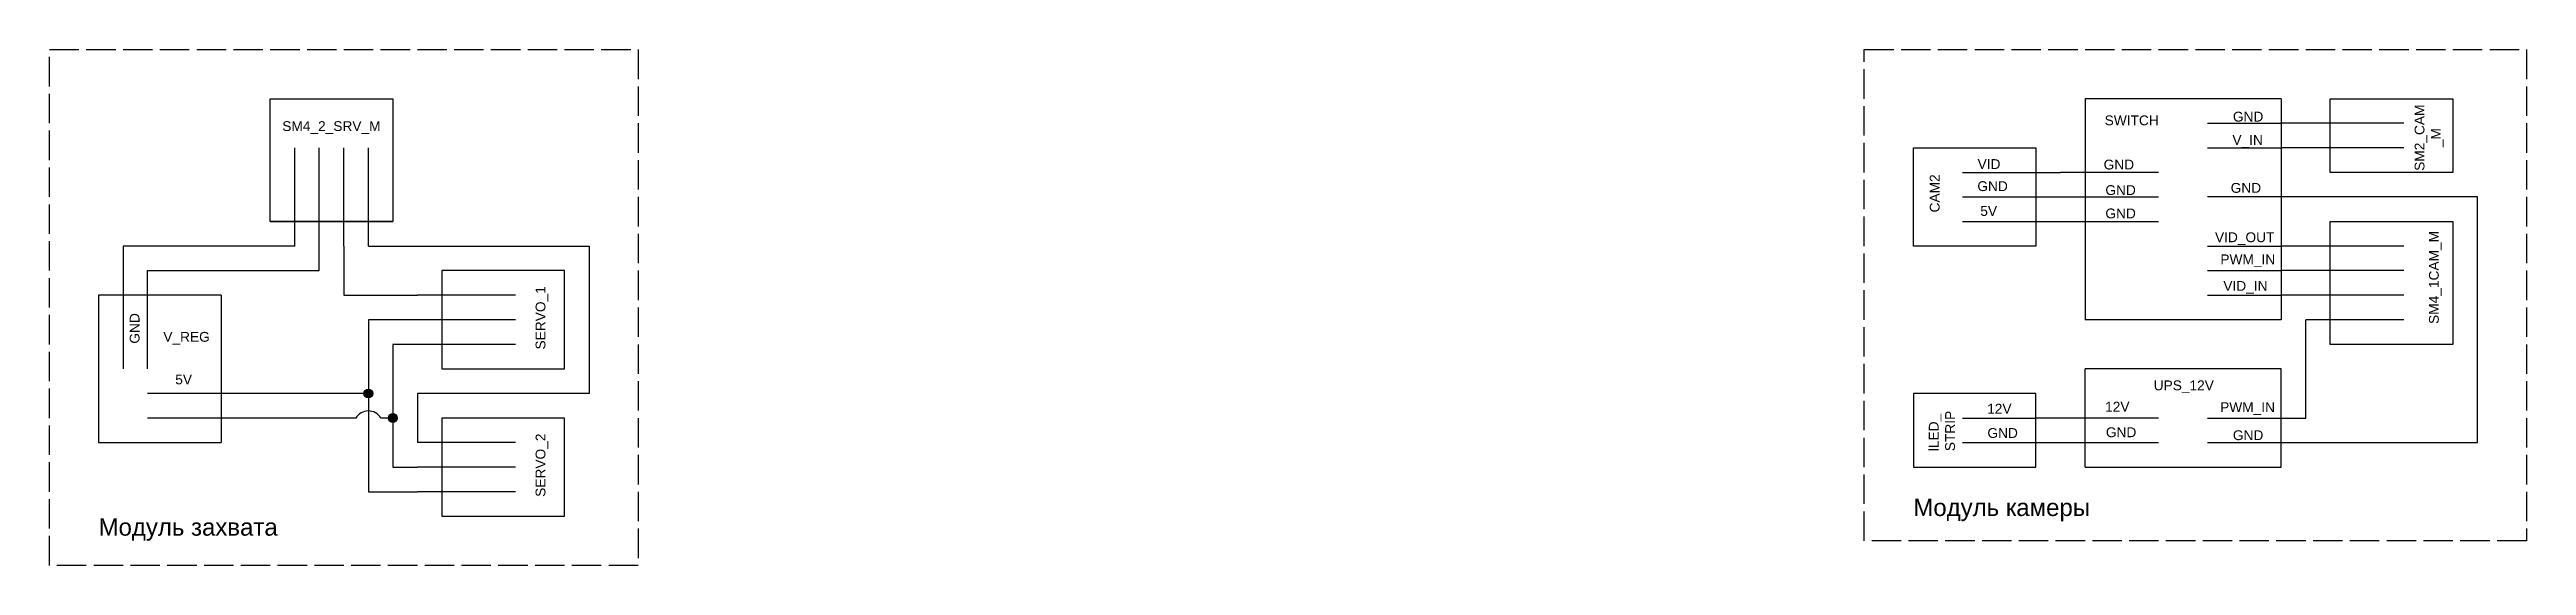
# Model space of a CAD drawing. Header units: millimetres. Extents: x 1990 to 5680, y 1670 to 2120.
# Drawn here: x 3250 to 4260, y 1860 to 2070 of the extents above; entities that cross this region are included whole.
import ezdxf

# ---------------------------------------------------------------- set-up
doc = ezdxf.new("R2010")
doc.units = ezdxf.units.MM
doc.linetypes.add('ACAD_ISO02W100', pattern=[15, 12, -3])
doc.styles.get("Standard").update_dxf_attribs({"font": 'arial.ttf'})

msp = doc.modelspace()

# ---------------------------------------------------------------- texts
for s, width, heights, insert, char_height, attachment_point in [('SM4_2_SRV_M', 100, [10], (3344.9, 2035.7), 4, 7), ('SWITCH', 100, [10], (4088, 2043.2), 4, 1), ('GND', 23.965, [6.23], (4140.3, 2044.7), 4, 1), ('V_IN', 23.965, [6.23], (4140.1, 2035.2), 4, 1), ('VID', 23.965, [6.23], (4036.2, 2025.4), 4, 1), ('GND', 23.965, [6.23], (4087.6, 2025.2), 4, 1), ('GND', 23.965, [6.23], (4036.1, 2016.4), 4, 1), ('GND', 23.965, [6.23], (4088.3, 2014.8), 4, 1), ('GND', 23.965, [6.23], (4139.4, 2015.7), 4, 1), ('5V', 23.965, [6.23], (4037.3, 2006.3), 4, 1), ('GND', 23.965, [6.23], (4088.3, 2005.3), 4, 1), ('VID_OUT', 23.965, [6.23], (4133, 1995.6), 4, 1), ('PWM_IN', 23.965, [6.23], (4135.2, 1986.6), 4, 1), ('VID_IN', 23.965, [6.23], (4136.4, 1975.8), 4, 1), ('V_REG', 100, [10], (3296.4, 1949.9), 4, 7), ('5V', 43.333, [6.54], (3308.1, 1937.7), 4, 3), ('UPS_12V', 100, [10], (4108, 1935.3), 4, 1), ('12V', 23.965, [6.23], (4040.1, 1925.8), 4, 1), ('12V', 23.965, [6.23], (4088.2, 1926.6), 4, 1), ('PWM_IN', 23.965, [6.23], (4135.1, 1926.4), 4, 1), ('GND', 23.965, [6.23], (4040.2, 1915.9), 4, 1), ('GND', 23.965, [6.23], (4088.5, 1916.2), 4, 1), ('GND', 23.965, [6.23], (4140.3, 1915), 4, 1), ('Модуль захвата', 100, [10], (3270, 1879.1), 7, 1), ('Модуль камеры', 100, [10], (4010, 1887.1), 7, 1)]:
    msp.add_mtext_dynamic_manual_height_columns(s, width=width, gutter_width=12.5, heights=heights, dxfattribs=dict(insert=insert, char_height=char_height, attachment_point=attachment_point))
at = {"char_height": 4, "rotation": 90}
for s, width, heights, insert, attachment_point in [('\\pxqc;SM2_CAM\\P_M', 45.065, [18.9], (4214.4, 2011.6), 1), ('CAM2', 100, [10], (4016.7, 2003.7), 1), ('SM4_1CAM_M', 100, [10], (4225.4, 1958.3), 7), ('SERVO_1', 103.639, [26.5], (3448.2, 1947.9), 1), ('GND', 23.965, [6.23], (3282.7, 1962.7), 3), ('lLED_\\PSTRIP', 103.639, [26.5], (4016.3, 1906.5), 1), ('SERVO_2', 103.639, [26.5], (3448.2, 1887.9), 1)]:
    msp.add_mtext_dynamic_manual_height_columns(s, width=width, gutter_width=12.5, heights=heights, dxfattribs=dict(at, insert=insert, attachment_point=attachment_point))

# ---------------------------------------------------------------- hatches: boundary and pattern name
h = msp.add_hatch(color=256)
h.dxf.hatch_style = 1
h.paths.add_polyline_path([(3381.8, 1930, 1), (3378.2, 1930, 1)])
h = msp.add_hatch(color=256)
h.dxf.hatch_style = 1
h.paths.add_polyline_path([(3391.8, 1920, 1), (3388.2, 1920, 1)])

# ---------------------------------------------------------------- linework, layer by layer
at = {"linetype": 'ACAD_ISO02W100'}
for p, q in [((3250, 2070), (3490, 2070)), ((3250, 1860), (3250, 2070)), ((3490, 2070), (3490, 1860)), ((3990, 1870), (3990, 2070)), ((3990, 2070), (4260, 2070)), ((4260, 2070), (4260, 1870)), ((4260, 1870), (3990, 1870)), ((3490, 1860), (3250, 1860))]:
    msp.add_line(p, q, dxfattribs=at)
for p, q in [((3340, 2000), (3340, 2050)), ((3340, 2050), (3390, 2050)), ((3390, 2050), (3390, 2000)), ((4080, 2050), (4080, 1960)), ((4160, 2050), (4080, 2050)), ((4160, 2050), (4160, 1960)), ((4180, 2020), (4180, 2050)), ((4180, 2050), (4230, 2050)), ((4230, 2050), (4230, 2020)), ((4130, 2040), (4160, 2040)), ((4210, 2040), (4160, 2040)), ((3350, 1990), (3350, 2030)), ((3360, 1990), (3360, 2030)), ((3370, 1990), (3370, 2030)), ((3380, 1990), (3380, 2030)), ((4030, 2020), (4070, 2020)), ((4110, 2020), (4070, 2020)), ((4130, 2030), (4160, 2030)), ((4210, 2030), (4160, 2030)), ((4230, 2020), (4180, 2020)), ((4030, 2010), (4070, 2010)), ((4070, 2010), (4110, 2010)), ((4240, 2010), (4130, 2010)), ((4240, 1910), (4240, 2010)), ((4030, 2000), (4070, 2000)), ((4070, 2000), (4110, 2000)), ((4180, 1950), (4180, 2000)), ((4180, 2000), (4230, 2000)), ((4230, 2000), (4230, 1950)), ((3350, 1990), (3280, 1990)), ((3280, 1990), (3280, 1940)), ((3360, 1980), (3360, 1990)), ((3370, 1990), (3370, 1970)), ((3380, 1990), (3470, 1990)), ((3470, 1990), (3470, 1930)), ((4130, 1990), (4160, 1990)), ((4210, 1990), (4160, 1990)), ((3290, 1940), (3290, 1980)), ((3290, 1980), (3360, 1980)), ((3460, 1980), (3410, 1980)), ((3410, 1980), (3410, 1940)), ((3460, 1940), (3460, 1980)), ((4130, 1980), (4160, 1980)), ((4210, 1980), (4160, 1980)), ((3320, 1970), (3270, 1970)), ((3270, 1970), (3270, 1910)), ((3320, 1970), (3320, 1910)), ((3370, 1970), (3400, 1970)), ((3440, 1970), (3400, 1970)), ((4130, 1970), (4160, 1970)), ((4210, 1970), (4160, 1970)), ((3400, 1960), (3380, 1960)), ((3380, 1960), (3380, 1890)), ((3440, 1960), (3400, 1960)), ((4160, 1960), (4080, 1960)), ((4210, 1960), (4170, 1960)), ((4170, 1920), (4170, 1960)), ((3400, 1950), (3390, 1950)), ((3390, 1950), (3390, 1900)), ((3440, 1950), (3400, 1950)), ((4230, 1950), (4180, 1950)), ((3410, 1940), (3460, 1940)), ((4080, 1900), (4080, 1940)), ((4160, 1940), (4080, 1940)), ((4160, 1900), (4160, 1940)), ((3330, 1930), (3290, 1930)), ((3380, 1930), (3330, 1930)), ((3470, 1930), (3400, 1930)), ((3400, 1930), (3400, 1910)), ((4060, 1930), (4010, 1930)), ((4010, 1930), (4010, 1900)), ((4060, 1900), (4060, 1930)), ((3330, 1920), (3290, 1920)), ((3374.9, 1920), (3330, 1920)), ((3390, 1920), (3385.1, 1920)), ((3460, 1920), (3410, 1920)), ((3410, 1920), (3410, 1880)), ((3460, 1880), (3460, 1920)), ((4030, 1920), (4060, 1920)), ((4110, 1920), (4060, 1920)), ((4130, 1920), (4170, 1920)), ((3270, 1910), (3320, 1910)), ((3440, 1910), (3400, 1910)), ((4030, 1910), (4060, 1910)), ((4060, 1910), (4110, 1910)), ((4130, 1910), (4240, 1910)), ((3390, 1900), (3400, 1900)), ((3440, 1900), (3400, 1900)), ((4010, 1900), (4060, 1900)), ((4080, 1900), (4160, 1900)), ((3380, 1890), (3400, 1890)), ((3440, 1890), (3400, 1890)), ((3410, 1880), (3460, 1880))]:
    msp.add_line(p, q)
for points in [[(4010, 2030), (4060, 2030), (4060, 1990), (4010, 1990)], [(3340, 2000), (3390, 2000), (3390, 2000), (3340, 2000)]]:
    msp.add_lwpolyline(points, close=True)
for centre in [(3380, 1930), (3390, 1920)]:
    msp.add_circle(centre, 1.79)
msp.add_arc((3380, 1917), 5.9, 30.7647, 150.1582)

msp.set_redraw_order([(e.dxf.handle, doc.entitydb.next_handle()) for e in msp.query("TEXT MTEXT ATTDEF DIMENSION ARC_DIMENSION")])  # texts and dimensions are drawn at this point

doc.saveas('drawing.dxf')
